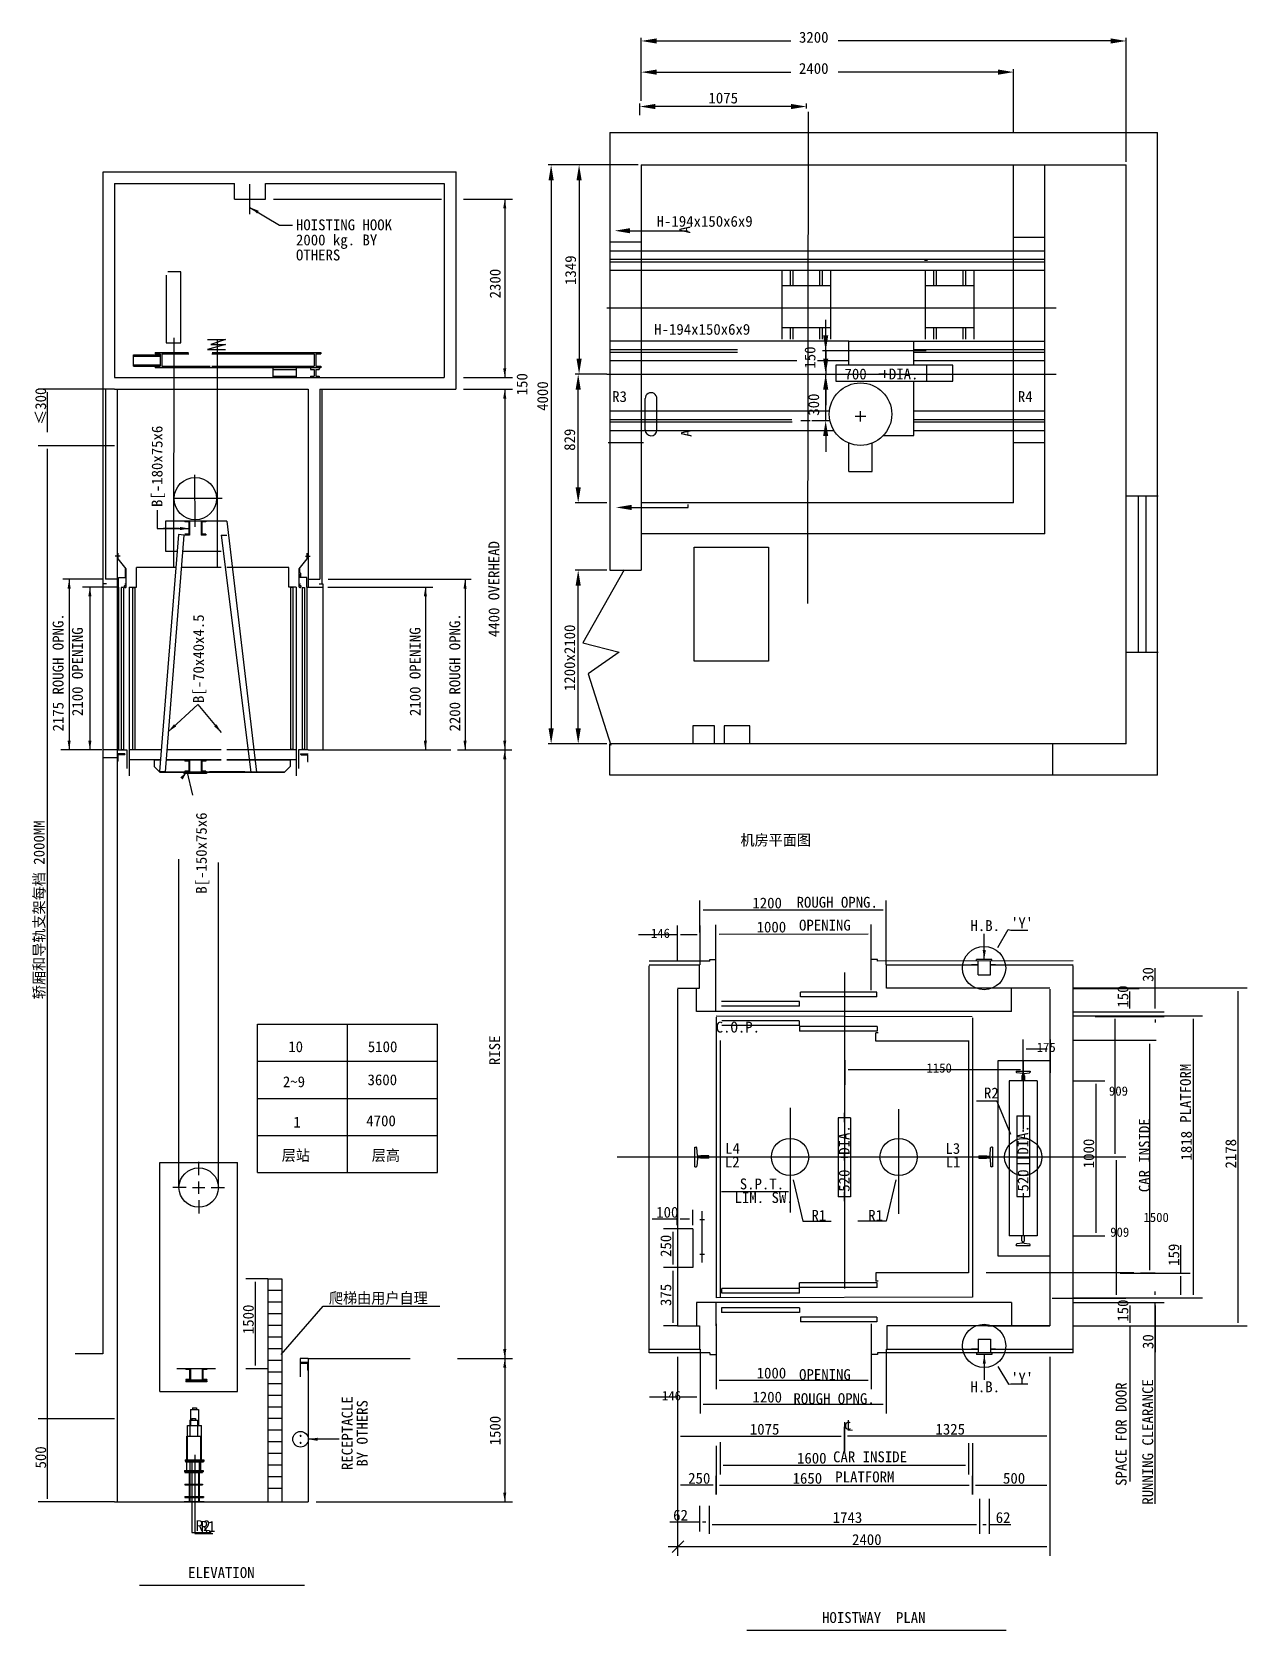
# Model space of a CAD drawing. Header units: metres. Extents: x 737 to 8567, y 336 to 10635.
import ezdxf

# ---------------------------------------------------------------- set-up
doc = ezdxf.new("R2010")
doc.units = ezdxf.units.M
for name, color, linetype in [('4', 1, 'Continuous'), ('CENTER', 1, 'Continuous'), ('DIM', 1, 'Continuous'), ('M3', 1, 'Continuous'), ('PCENTER', 1, 'Continuous'), ('POLYLINE', 7, 'Continuous'), ('S2', 1, 'Continuous'), ('TEXT', 1, 'Continuous')]:
    doc.layers.add(name, color=color, linetype=linetype)

msp = doc.modelspace()

# ---------------------------------------------------------------- texts
at = {"layer": '4'}
for s, p in [('H-194x150x6x9', (4762.42, 9379.77)), ('H-194x150x6x9', (4746.77, 8683.54)), ('700   DIA.', (5973.25, 8395.76)), ('R3', (4475.85, 8250.21)), ('R4', (7089.99, 8250.21))]:
    msp.add_text(s, height=70, dxfattribs=at).set_placement(p)
at = {"layer": 'DEFPOINTS'}
for s, p in [('10', (2388.58, 4060.15)), ('5100', (2901.27, 4060.15)), ('3600', (2899.38, 3847.02)), ('2~9', (2353.93, 3834.23)), ('1', (2421.3, 3574.21)), ('4700', (2891.31, 3582.74))]:
    msp.add_text(s, height=70, dxfattribs=at).set_placement(p)
at = {"layer": 'DIM'}
for s, p in [('HOISTING HOOK', (2438.24, 9356.94)), ('2000 kg. BY', (2438.24, 9259.8)), ('OTHERS', (2438.24, 9162.66)), ('C.O.P.', (5143.11, 4186.37)), ('层站', (2346.36, 3360.23)), ('层高', (2926.41, 3359.76)), ('L4', (5203.95, 3405.32)), ('L3', (6623.38, 3404.5)), ('L2', (5201.86, 3317.35)), ('L1', (6625.44, 3317.35)), ('S.P.T.', (5297.9, 3175.71)), ('LIM. SW.', (5264.62, 3088.03)), ('OPENING', (5680.39, 1947.13)), ('ROUGH OPNG.', (5644.14, 1792.17)), ('H.B.', (6785.03, 1868.22)), ('c', (5969.67, 1626.11)), ('L', (5983.48, 1620.43)), (' CAR INSIDE', (5851.86, 1417.14)), ('PLATFORM', (5913.68, 1287.5)), ('ELEVATION', (1743.21, 671.01)), ('HOISTWAY  PLAN', (5828.38, 381.2))]:
    msp.add_text(s, height=70, dxfattribs=at).set_placement(p)
for s, rotation, p in [('2300', 90, (3756.44, 8918.04)), ('150', 90, (3929.92, 8293.28)), ('300', 90, (5809.33, 8161.77)), ('B[-180x75x6', 90, (1578.11, 7573.64)), ('4400 OVERHEAD', 90, (3748.85, 6734.82)), ('2175 ROUGH OPNG.', 90, (940.38, 6126.57)), ('B[-70x40x4.5', 90, (1845.18, 6309.79)), ('2200 ROUGH OPNG.', 90, (3496.62, 6126.57)), ('2100 OPENING', 90, (1064.97, 6226.13)), ('2100 OPENING', 90, (3240.84, 6226.13)), ('B[-150x75x6', 90, (1863.43, 5081.16)), ('ROUGH OPNG.', 0.01, (5664.23, 4991.17)), ('OPENING', 0.01, (5680.09, 4843.7)), ('H.B.', 0.01, (6784.71, 4840.76)), ('RISE ', 90, (3753.62, 3976.51)), ('PLATFORM', 90, (8205.48, 3604.35)), ('CAR INSIDE', 90, (7940.24, 3157.52)), ('520  DIA.', 90, (6006.1, 3160.53)), ('520  DIA.', 90, (7158.48, 3161.72)), (' SPACE FOR DOOR', 90, (7790.93, 1217.17)), ('RUNNING CLEARANCE', 90, (7962.02, 1143.06)), ('RECEPTACLE', 90, (2803, 1366.22)), ('BY OTHERS', 90, (2900.15, 1388.95)), ('1500', 90, (3756.44, 1525.86))]:
    msp.add_text(s, height=70, rotation=rotation, dxfattribs=at).set_placement(p)
at = {"layer": 'TEXT'}
for s, p in [('3200', (5679.54, 10565.83)), ('2400', (5679.54, 10365)), ('1075', (5096.43, 10174.49)), ('机房平面图', (5302.31, 5392.13)), ('R2', (6871.82, 3761.8)), ('100', (4759.69, 2993.38)), ('R1', (5760.19, 2973.36)), ('R1', (6125.81, 2973.36)), ('爬梯由用户自理', (2650.4, 2440.38)), ('1000', (5406.88, 1957.13)), ("'Y'", (7046.09, 1924.99)), ('1200', (5379.82, 1802.17)), ('1075', (5363.18, 1595.19)), ('1325', (6559.28, 1595.34)), ('1600', (5666.91, 1408.62)), ('250', (4965.68, 1278.99)), ('1650', (5638.44, 1278.99)), ('500', (6994.28, 1278.99)), ('R2', (1792.25, 973.78)), ('R1', (1823.44, 968.46)), ('62', (4868.98, 1041.3)), ('1743', (5896.98, 1025.89)), ('62', (6947.38, 1025.89)), ('2400', (6021.74, 883.91))]:
    msp.add_text(s, height=70, dxfattribs=at).set_placement(p)
for s, rotation, p in [('A', 90, (4979.53, 9336.27)), ('1349', 90, (4242.73, 9004.58)), ('150', 90, (5785.48, 8465.34)), ('4000', 90, (4062.58, 8193.08)), ('≤300', 90, (827.92, 8104.91)), ('829', 90, (4236.98, 7935.65)), ('A', 90, (4988.92, 8025.23)), ('1200x2100', 90, (4236.98, 6387.15)), ('轿厢和导轨支架每档 2000MM', 90, (817.81, 4401.43)), ('1200', 0.01, (5379.47, 4986.51)), ('1000', 0.01, (5406.56, 4831.55)), ("'Y'", 0.01, (7045.79, 4857.89)), ('30', 90, (7963.97, 4512.93)), ('150', 90, (7802.04, 4347.06)), ('1818', 90, (8210.73, 3361.73)), ('1000', 90, (7581.69, 3311.92)), ('2178', 90, (8496.99, 3310.29)), ('250', 90, (4856.57, 2740.27)), ('159', 90, (8130.25, 2683.02)), ('375', 90, (4856.57, 2424.02)), ('1500', 90, (2165.94, 2242.6)), ('150', 90, (7802.04, 2322.77)), ('30', 90, (7963.97, 2146.91)), ('500', 90, (827.92, 1376.95))]:
    msp.add_text(s, height=70, rotation=rotation, dxfattribs=at).set_placement(p)
at = {"layer": 'TEXT', "char_height": 60, "attachment_point": 1}
for s, insert in [('\\A1;146', (4725.8, 4856.51)), ('\\A1;175', (7211.95, 4121.73)), ('\\A1;1150', (6501.57, 3988.23)), ('\\A1;909', (7677.44, 3839.62)), ('\\A1;1500', (7899.86, 3025.4)), ('\\A1;909', (7685.35, 2930.06)), ('\\A1;146', (4796.88, 1876.54))]:
    msp.add_mtext(s, dxfattribs=dict(at, insert=insert))

# ---------------------------------------------------------------- blocks, each defined once
blk = doc.blocks.new('_DIMX')
blk.add_line((-150, 0), (150, 0))
blk.add_lwpolyline([(-93, -80.68), (64.54, 78.55)])

# ---------------------------------------------------------------- linework, layer by layer
for p, q in [((1192.87, 9732.64), (1192.87, 2116.6)), ((1195.77, 9732.64), (3470.77, 9732.64)), ((3467.87, 9732.64), (3467.87, 8332.64)), ((1267.87, 9657.64), (2041.87, 9657.64)), ((1267.87, 9657.64), (1267.87, 8407.64)), ((2041.87, 9557.64), (2041.87, 9657.64)), ((2241.87, 9657.64), (3392.87, 9657.64)), ((2241.87, 9557.64), (2241.87, 9657.64)), ((3392.87, 9657.64), (3392.87, 8407.64)), ((2041.87, 9557.64), (2241.87, 9557.64)), ((2292.48, 9557.64), (3376.84, 9557.64)), ((4461.47, 9225.54), (7264.67, 9225.54)), ((4461.47, 9099.54), (7264.67, 9099.54)), ((5568.89, 9099.54), (5568.89, 8655.87)), ((5883.37, 9099.54), (5883.37, 8655.87)), ((6491.99, 9099.54), (6491.99, 8655.87)), ((6806.48, 9099.54), (6806.48, 8655.87)), ((5568.89, 9000.61), (5883.37, 9000.61)), ((6491.99, 9000.61), (6806.48, 9000.61)), ((5568.89, 8730.55), (5883.37, 8730.55)), ((6491.99, 8730.55), (6806.48, 8730.55)), ((1392.37, 8480.14), (1392.37, 8555.14)), ((1392.37, 8555.14), (1562.87, 8555.14)), ((1530.37, 8570.14), (1530.37, 8560.14)), ((1530.37, 8570.14), (1746.78, 8570.14)), ((1530.37, 8560.14), (1562.87, 8560.14)), ((1562.87, 8560.14), (1562.87, 8480.14)), ((1572.87, 8560.14), (1747.65, 8560.14)), ((1572.87, 8560.14), (1572.87, 8480.14)), ((1896.18, 8560.14), (2555.37, 8560.14)), ((1898.22, 8570.14), (2597.87, 8570.14)), ((2522.87, 8570.14), (2522.87, 8560.14)), ((2522.87, 8560.14), (2555.37, 8560.14)), ((2555.37, 8560.14), (2555.37, 8480.14)), ((2565.37, 8560.14), (2597.87, 8560.14)), ((2565.37, 8560.14), (2565.37, 8480.14)), ((2597.87, 8570.14), (2597.87, 8560.14)), ((6000.66, 8643.03), (4461.47, 8643.03)), ((6000.66, 8643.03), (6420.66, 8643.03)), ((6000.66, 8487.27), (6000.66, 8643.03)), ((6420.66, 8643.03), (7264.67, 8643.03)), ((6420.66, 8487.27), (6420.66, 8643.03)), ((1392.37, 8545.14), (1562.87, 8545.14)), ((1392.37, 8490.14), (1562.87, 8490.14)), ((1392.37, 8480.14), (1562.87, 8480.14)), ((1530.37, 8480.14), (1530.37, 8470.14)), ((2597.87, 8470.14), (1530.37, 8470.14)), ((1572.87, 8480.14), (1886.18, 8480.14)), ((1605.37, 8480.14), (1605.37, 8470.14)), ((1896.18, 8480.14), (2555.37, 8480.14)), ((2288.53, 8470.14), (2288.53, 8407.64)), ((2288.53, 8460.14), (2438.53, 8460.14)), ((2438.53, 8470.14), (2438.53, 8407.64)), ((2522.87, 8480.14), (2522.87, 8470.14)), ((2532.87, 8470.14), (2532.87, 8460.14)), ((2532.87, 8460.14), (2555.37, 8460.14)), ((2555.37, 8460.14), (2555.37, 8417.64)), ((2565.37, 8480.14), (2597.87, 8480.14)), ((2565.37, 8460.14), (2587.87, 8460.14)), ((2565.37, 8460.14), (2565.37, 8417.64)), ((2587.87, 8470.14), (2587.87, 8460.14)), ((2597.87, 8480.14), (2597.87, 8470.14)), ((4461.47, 8517.03), (5290.86, 8517.03)), ((5276.19, 8517.03), (5665.37, 8517.03)), ((5800.11, 8517.03), (6000.66, 8517.03)), ((5916.66, 8487.27), (5916.66, 8384.79)), ((6504.66, 8487.27), (5916.66, 8487.27)), ((6670.29, 8487.27), (6257.29, 8487.27)), ((6420.66, 8517.03), (7264.67, 8517.03)), ((6504.66, 8384.79), (6504.66, 8487.27)), ((6670.29, 8384.79), (6670.29, 8487.27)), ((1267.87, 8407.64), (3392.87, 8407.64)), ((2288.53, 8417.64), (2438.53, 8417.64)), ((2532.87, 8417.64), (2532.87, 8407.64)), ((2532.87, 8417.64), (2555.37, 8417.64)), ((2565.37, 8417.64), (2587.87, 8417.64)), ((2587.87, 8417.64), (2587.87, 8407.64)), ((5916.66, 8384.79), (6504.66, 8384.79)), ((6257.29, 8384.79), (6670.29, 8384.79)), ((6420.66, 8033.43), (6420.66, 8384.79)), ((1210.37, 8332.64), (1210.37, 7107.64)), ((1267.87, 8332.64), (2517.87, 8332.64)), ((1285.37, 8332.64), (1285.37, 1161.6)), ((2517.87, 8332.64), (2517.87, 7107.64)), ((2592.87, 8332.64), (2592.87, 7107.64)), ((2592.87, 8332.64), (3467.87, 8332.64)), ((2605.37, 8332.64), (2605.37, 7077.64)), ((4461.47, 8193.03), (5290.86, 8193.03)), ((5273.42, 8193.03), (5876, 8193.03)), ((6420.66, 8193.03), (7264.67, 8193.03)), ((4461.47, 8067.03), (5904.35, 8067.03)), ((6420.66, 8067.03), (7264.67, 8067.03)), ((6000.66, 7801.95), (6000.66, 7985.26)), ((6151.86, 7801.95), (6151.86, 7985.26)), ((6222.47, 8033.43), (6420.66, 8033.43)), ((6000.66, 7801.95), (6151.86, 7801.95)), ((1597.04, 7482.64), (1597.04, 7288.15)), ((1992.04, 7482.64), (1597.04, 7482.64)), ((1722.04, 7482.64), (1722.04, 7477.64)), ((1747.04, 7477.64), (1722.04, 7477.64)), ((1747.04, 7477.64), (1747.04, 7397.64)), ((1752.04, 7482.64), (1752.04, 7392.64)), ((1827.04, 7482.64), (1827.04, 7392.64)), ((1857.04, 7477.64), (1832.04, 7477.64)), ((1832.04, 7477.64), (1832.04, 7397.64)), ((1857.04, 7482.64), (1857.04, 7477.64)), ((1992.04, 7482.64), (2182.99, 5864.64)), ((1681.2, 7395.39), (1559.9, 5868.89)), ((1716.09, 7392.64), (1594.79, 5866.14)), ((1716.09, 7392.64), (1681.2, 7395.39)), ((1747.04, 7397.64), (1722.04, 7397.64)), ((1722.04, 7397.64), (1722.04, 7392.64)), ((1752.04, 7392.64), (1722.04, 7392.64)), ((1857.04, 7392.64), (1827.04, 7392.64)), ((1857.04, 7397.64), (1832.04, 7397.64)), ((1857.04, 7397.64), (1857.04, 7392.64)), ((1957.04, 7392.64), (1992.04, 7392.64)), ((1957.04, 7392.64), (2147.99, 5864.64)), ((1304.44, 7256.9), (1273.84, 7256.9)), ((1292.2, 7238.54), (1292.2, 7275.27)), ((1345.04, 7175.6), (1292.2, 7238.54)), ((1597.04, 7288.15), (1671.58, 7288.15)), ((1706.69, 7288.15), (1957.04, 7288.15)), ((2458.2, 7175.6), (2511.04, 7238.54)), ((2498.8, 7256.9), (2529.4, 7256.9)), ((2511.04, 7238.54), (2511.04, 7275.27)), ((1285.37, 7107.64), (1210.37, 7107.64)), ((1285.37, 7107.64), (1285.37, 7057.64)), ((1294.24, 7057.64), (1294.24, 7120.16)), ((1294.24, 7120.16), (1340.28, 7120.16)), ((1340.28, 7151.47), (1336.76, 7147.24)), ((1336.76, 7147.24), (1336.76, 7124.7)), ((1340.28, 7151.47), (1340.28, 7174.01)), ((1340.28, 7120.16), (1340.28, 7141.61)), ((1345.04, 7056.9), (1345.04, 7175.6)), ((1410.84, 7057.64), (1410.84, 7182.64)), ((1523.69, 7182.64), (1410.84, 7182.64)), ((1523.69, 7182.64), (1523.69, 7182.64)), ((1663.28, 7182.64), (1523.69, 7182.64)), ((1957.04, 7182.64), (1698.39, 7182.64)), ((2392.4, 7182.64), (1992.04, 7182.64)), ((2392.4, 7057.64), (2392.4, 7182.64)), ((2458.2, 7056.9), (2458.2, 7175.6)), ((2462.96, 7151.47), (2462.96, 7174.01)), ((2462.96, 7151.47), (2466.48, 7147.24)), ((2462.96, 7120.16), (2462.96, 7141.61)), ((2509, 7120.16), (2462.96, 7120.16)), ((2466.48, 7147.24), (2466.48, 7124.7)), ((2509, 7057.64), (2509, 7120.16)), ((2517.87, 7107.64), (2517.87, 7057.64)), ((2517.87, 7107.64), (2592.87, 7107.64)), ((1216.38, 7077.64), (1192.87, 7077.64)), ((1192.87, 7077.64), (1192.87, 7057.64)), ((1294.24, 7057.64), (1192.87, 7057.64)), ((1192.87, 7057.64), (1192.87, 6007.64)), ((1294.24, 7057.64), (1294.24, 6007.64)), ((1325.87, 7055.14), (1310.87, 7055.14)), ((1362.87, 7057.64), (1410.84, 7057.64)), ((1384.87, 7055.14), (1384.87, 6010.14)), ((1384.87, 7055.14), (1399.87, 7055.14)), ((1385.4, 7057.64), (1385.4, 6007.64)), ((2440.37, 7057.64), (2392.4, 7057.64)), ((2418.37, 7055.14), (2403.37, 7055.14)), ((2418.37, 7055.14), (2418.37, 6010.14)), ((2477.37, 7055.14), (2492.37, 7055.14)), ((2509, 7057.64), (2509, 6007.64)), ((2509, 7057.64), (2610.37, 7057.64)), ((2586.85, 7077.64), (2610.37, 7077.64)), ((2610.37, 7077.64), (2610.37, 7057.64)), ((2610.37, 7057.64), (2610.37, 6007.64)), ((1285.37, 6007.64), (1192.87, 6007.64)), ((1285.37, 6007.64), (1347.87, 6007.64)), ((1335.37, 5982.64), (1285.37, 5982.64)), ((1290.99, 5974.02), (1290.99, 5935.64)), ((1332.37, 5977.02), (1293.99, 5977.02)), ((1310.87, 6010.14), (1325.87, 6010.14)), ((1335.37, 5982.64), (1335.37, 5980.02)), ((1347.87, 6007.64), (1347.87, 5889.03)), ((1570.92, 6007.64), (1362.87, 6007.64)), ((1384.87, 6010.14), (1399.87, 6010.14)), ((1957.04, 6007.64), (1605.92, 6007.64)), ((2440.37, 6007.64), (1992.04, 6007.64)), ((2418.37, 6010.14), (2403.37, 6010.14)), ((2455.37, 6007.64), (2455.37, 5889.03)), ((2517.87, 6007.64), (2455.37, 6007.64)), ((2467.87, 5982.64), (2467.87, 5980.02)), ((2467.87, 5982.64), (2517.87, 5982.64)), ((2470.87, 5977.02), (2509.24, 5977.02)), ((2492.37, 6010.14), (2477.37, 6010.14)), ((2512.24, 5974.02), (2512.24, 5935.64)), ((1285.37, 5957.64), (1192.87, 5957.64)), ((1287.99, 5932.64), (1285.37, 5932.64)), ((1565.84, 5943.64), (1362.87, 5943.64)), ((1523.69, 5943.64), (1523.69, 5901.14)), ((1565.64, 5941.14), (1523.69, 5941.14)), ((1957.04, 5943.64), (1600.89, 5943.64)), ((1722.04, 5941.14), (1600.89, 5941.14)), ((1722.04, 5941.14), (1752.04, 5941.14)), ((1722.04, 5941.14), (1722.04, 5936.14)), ((1747.04, 5936.14), (1722.04, 5936.14)), ((1722.04, 5871.14), (1722.04, 5866.14)), ((1747.04, 5871.14), (1722.04, 5871.14)), ((1747.04, 5936.14), (1747.04, 5871.14)), ((1827.04, 5941.14), (1752.04, 5941.14)), ((1752.04, 5941.14), (1752.04, 5866.14)), ((1827.04, 5941.14), (1857.04, 5941.14)), ((1827.04, 5941.14), (1827.04, 5866.14)), ((1832.04, 5936.14), (1832.04, 5871.14)), ((1857.04, 5936.14), (1832.04, 5936.14)), ((1857.04, 5871.14), (1832.04, 5871.14)), ((1957.04, 5941.14), (1857.04, 5941.14)), ((1857.04, 5941.14), (1857.04, 5936.14)), ((1857.04, 5871.14), (1857.04, 5866.14)), ((2440.37, 5943.64), (1992.04, 5943.64)), ((2400.37, 5941.14), (1992.04, 5941.14)), ((2515.24, 5932.64), (2517.87, 5932.64)), ((1594.79, 5866.14), (1559.9, 5868.89)), ((2363.87, 5864.64), (1560.19, 5864.64)), ((2361.37, 5862.14), (1562.69, 5862.14)), ((1716.55, 5862.14), (1716.55, 5856.14)), ((1862.53, 5856.14), (1716.55, 5856.14)), ((1752.04, 5866.14), (1722.04, 5866.14)), ((1857.04, 5866.14), (1827.04, 5866.14)), ((1862.53, 5862.14), (1862.53, 5856.14)), ((2107.99, 5866.14), (1882.04, 5866.14)), ((5104.79, 4647.1), (4713.79, 4647.02)), ((5104.78, 4657.1), (5144.78, 4657.1)), ((5104.79, 4647.1), (5104.78, 4657.1)), ((5144.83, 4458.62), (5144.78, 4657.1)), ((6184.7, 4657.33), (6144.7, 4657.32)), ((6144.74, 4458.83), (6144.7, 4657.32)), ((6184.7, 4647.33), (6184.7, 4657.33)), ((7446.32, 4647.6), (6184.7, 4647.33)), ((6922.89, 4657.49), (6824.44, 4657.47)), ((6824.44, 4647.47), (6824.44, 4657.47)), ((6834.46, 4558.63), (6834.44, 4647.48)), ((6912.91, 4558.64), (6912.89, 4647.49)), ((6922.89, 4647.49), (6922.89, 4657.49)), ((4713.79, 4622.02), (5038.96, 4622.08)), ((4714.06, 2121.52), (4714.06, 4616.52)), ((5038.99, 4472.08), (5038.96, 4622.08)), ((6244.7, 4622.35), (6834.45, 4622.48)), ((6244.74, 4472.35), (6244.7, 4622.35)), ((6834.45, 4622.48), (6791.19, 4622.47)), ((6834.45, 4622.48), (6796.34, 4622.47)), ((6834.45, 4622.48), (6820.84, 4622.47)), ((6834.46, 4558.63), (6912.91, 4558.64)), ((6912.9, 4622.49), (7446.32, 4622.6)), ((6946.34, 4622.5), (6912.9, 4622.49)), ((6912.9, 4622.49), (6946.34, 4622.5)), ((6912.9, 4622.49), (6968.79, 4622.5)), ((7446.6, 2121.52), (7446.6, 4616.52)), ((4896.64, 4472.06), (5038.99, 4472.08)), ((4896.88, 4466.52), (4896.88, 2296.52)), ((5019.22, 4322.08), (5019.42, 4472.08)), ((5144.49, 4322.1), (5144.46, 4472.1)), ((6180.53, 4445.89), (5689.44, 4445.78)), ((5689.45, 4415.78), (5689.44, 4445.78)), ((6180.54, 4415.89), (6180.53, 4445.89)), ((7296.36, 4472.57), (6244.74, 4472.35)), ((7049.18, 4322.52), (7049.14, 4472.52)), ((7296.6, 4466.52), (7296.6, 2296.52)), ((5682.96, 4386.51), (5180.56, 4386.4)), ((5682.96, 4356.51), (5180.56, 4356.4)), ((5682.96, 4356.51), (5682.96, 4386.51)), ((6180.54, 4415.89), (5689.45, 4415.78)), ((7049.18, 4322.52), (5019.22, 4322.08)), ((6796.78, 4288.26), (5146.77, 4292.08)), ((5146.97, 4286.5), (5146.97, 2476.55)), ((5681.88, 4262.2), (5181.84, 4262.09)), ((5681.89, 4232.2), (5181.85, 4232.09)), ((5681.88, 4262.2), (5681.89, 4232.2)), ((6182.54, 4226.22), (5682.5, 4226.11)), ((5682.5, 4226.11), (5682.51, 4196.11)), ((6182.54, 4226.22), (6182.55, 4196.22)), ((6796.97, 4282.31), (6796.97, 2480.74)), ((5171.97, 4135.83), (5171.97, 2476.61)), ((6182.55, 4196.22), (5682.51, 4196.11)), ((6174.67, 4131.64), (6174.66, 4185.65)), ((6189.66, 4185.65), (6174.66, 4185.65)), ((6174.67, 4131.64), (6174.66, 4185.65)), ((6771.81, 4131.77), (6174.67, 4131.64)), ((6771.97, 4135.83), (6771.97, 2637.21)), ((7079.96, 3937.67), (7168.96, 3937.67)), ((7079.96, 3937.67), (7079.96, 3932.08)), ((7119.71, 3922.67), (7084.33, 3927.12)), ((7119.71, 3922.67), (7119.71, 3912.42)), ((7129.21, 3922.67), (7164.58, 3927.12)), ((7129.21, 3922.67), (7129.21, 3912.42)), ((7168.96, 3937.67), (7168.96, 3932.08)), ((7033.46, 3875.67), (7033.46, 2875.67)), ((7215.46, 3875.67), (7033.46, 3875.67)), ((7116.46, 3907.74), (7116.46, 3875.67)), ((7132.46, 3907.74), (7132.46, 3875.67)), ((7215.46, 3875.67), (7215.46, 2875.67)), ((5009.38, 3320.79), (5009.38, 3447.79)), ((5009.38, 3447.79), (5017.35, 3447.79)), ((5025, 3393.77), (5022.34, 3443.06)), ((6911.72, 3393.77), (6914.38, 3443.06)), ((6927.34, 3447.79), (6919.37, 3447.79)), ((6927.34, 3447.79), (6927.34, 3320.79)), ((1561.39, 1874.1), (1561.39, 3349.1)), ((1561.39, 3349.1), (2061.39, 3349.1)), ((1811.39, 3267.1), (1811.39, 3354.1)), ((2061.39, 1874.1), (2061.39, 3349.1)), ((5009.38, 3320.79), (5017.35, 3320.79)), ((5025, 3374.81), (5022.34, 3325.52)), ((5043.13, 3389.04), (5030, 3389.04)), ((5043.13, 3379.54), (5030, 3379.54)), ((5098.38, 3392.29), (5047.82, 3392.29)), ((5098.38, 3376.29), (5047.82, 3376.29)), ((5098.38, 3376.29), (5098.38, 3392.29)), ((6838.34, 3392.29), (6888.9, 3392.29)), ((6838.34, 3392.29), (6838.34, 3376.29)), ((6838.34, 3376.29), (6888.9, 3376.29)), ((6893.59, 3389.04), (6906.72, 3389.04)), ((6893.59, 3379.54), (6906.72, 3379.54)), ((6911.72, 3374.81), (6914.38, 3325.52)), ((6927.34, 3320.79), (6919.37, 3320.79)), ((4994.69, 2921.52), (4894.69, 2921.52)), ((4994.69, 2921.52), (4994.69, 2671.52)), ((7215.46, 2875.67), (7033.46, 2875.67)), ((7079.96, 2813.67), (7079.96, 2819.26)), ((7079.96, 2813.67), (7168.96, 2813.67)), ((7119.71, 2828.67), (7084.33, 2824.22)), ((7116.46, 2843.61), (7116.46, 2875.67)), ((7119.71, 2828.67), (7119.71, 2838.92)), ((7129.21, 2828.67), (7129.21, 2838.92)), ((7129.21, 2828.67), (7164.58, 2824.22)), ((7132.46, 2843.61), (7132.46, 2875.67)), ((7168.96, 2813.67), (7168.96, 2819.26)), ((2256.2, 2600.1), (2256.2, 1161.6)), ((2256.2, 2600.1), (2347.27, 2600.1)), ((2347.27, 2600.1), (2347.27, 1161.6)), ((4994.69, 2671.52), (4894.69, 2671.52)), ((6174.83, 2637.21), (6174.83, 2583.2)), ((6174.83, 2637.21), (6174.83, 2583.2)), ((6771.97, 2637.21), (6174.83, 2637.21)), ((6189.83, 2583.2), (6174.83, 2583.2)), ((2256.2, 2525.1), (2347.27, 2525.1)), ((6796.97, 2480.74), (5146.97, 2476.55)), ((5182.03, 2506.55), (5182.03, 2536.55)), ((5682.08, 2536.55), (5182.03, 2536.55)), ((5682.08, 2506.55), (5182.03, 2506.55)), ((5682.08, 2506.55), (5682.08, 2536.55)), ((5682.69, 2542.64), (5682.69, 2572.64)), ((6182.73, 2572.64), (5682.69, 2572.64)), ((6182.73, 2542.64), (5682.69, 2542.64)), ((6182.73, 2542.64), (6182.73, 2572.64)), ((2256.2, 2450.1), (2347.27, 2450.1)), ((2256.2, 2375.1), (2347.27, 2375.1)), ((5019.42, 2446.52), (5019.66, 2296.52)), ((7049.38, 2446.52), (5019.42, 2446.52)), ((5144.69, 2446.52), (5144.69, 2296.52)), ((5180.78, 2412.24), (5180.78, 2382.24)), ((5683.17, 2412.24), (5180.78, 2412.24)), ((5683.17, 2382.24), (5180.78, 2382.24)), ((5683.17, 2412.24), (5683.17, 2382.24)), ((7049.38, 2446.52), (7049.38, 2296.52)), ((2256.2, 2300.1), (2347.27, 2300.1)), ((4896.88, 2296.52), (5039.23, 2296.52)), ((5039.23, 2296.52), (5039.23, 2146.52)), ((5145.06, 2310.01), (5145.06, 2111.52)), ((5689.67, 2352.97), (5689.67, 2322.97)), ((6180.76, 2352.97), (5689.67, 2352.97)), ((6180.76, 2322.97), (5689.67, 2322.97)), ((6144.97, 2310.01), (6144.97, 2111.52)), ((6180.76, 2352.97), (6180.76, 2322.97)), ((6244.97, 2296.52), (6244.97, 2146.52)), ((7296.6, 2296.52), (6244.97, 2296.52)), ((6897.38, 2296.52), (7296.6, 2296.52)), ((2256.2, 2225.1), (2347.27, 2225.1)), ((6834.72, 2210.37), (6913.17, 2210.37)), ((6834.72, 2210.37), (6834.72, 2121.52)), ((6913.17, 2210.37), (6913.17, 2121.52)), ((1192.87, 2116.6), (1016.47, 2116.6)), ((2256.2, 2150.1), (2347.27, 2150.1)), ((2256.2, 2075.1), (2347.27, 2075.1)), ((2517.87, 2086.6), (2465.37, 2086.6)), ((2465.37, 2086.6), (2465.37, 1967.98)), ((2467.87, 2061.6), (2517.87, 2061.6)), ((2467.87, 2061.6), (2467.87, 2058.97)), ((2517.87, 2086.6), (2517.87, 1161.6)), ((4714.06, 2146.52), (5039.23, 2146.52)), ((5105.06, 2121.52), (4714.06, 2121.52)), ((5105.06, 2121.52), (5105.06, 2111.52)), ((5105.06, 2111.52), (5145.06, 2111.52)), ((6184.97, 2111.52), (6144.97, 2111.52)), ((7446.6, 2121.52), (6184.97, 2121.52)), ((6184.97, 2121.52), (6184.97, 2111.52)), ((6244.97, 2146.52), (6834.72, 2146.52)), ((6834.72, 2146.52), (6791.46, 2146.52)), ((6834.72, 2146.52), (6796.61, 2146.52)), ((6834.72, 2146.52), (6821.11, 2146.52)), ((6824.72, 2121.52), (6824.72, 2111.52)), ((6923.17, 2111.52), (6824.72, 2111.52)), ((6913.17, 2146.52), (7446.6, 2146.52)), ((6913.17, 2146.52), (6969.06, 2146.52)), ((6913.17, 2146.52), (6946.61, 2146.52)), ((6946.61, 2146.52), (6913.17, 2146.52)), ((6923.17, 2121.52), (6923.17, 2111.52)), ((1920, 2020.1), (1670.67, 2020.1)), ((1727.84, 2020.1), (1727.84, 2015.1)), ((1752.84, 2015.1), (1727.84, 2015.1)), ((1752.84, 2015.1), (1752.84, 1950.1)), ((1757.84, 2020.1), (1757.84, 1945.1)), ((1832.84, 2020.1), (1832.84, 1945.1)), ((1862.84, 2015.1), (1837.84, 2015.1)), ((1837.84, 2015.1), (1837.84, 1950.1)), ((1862.84, 2020.1), (1862.84, 2015.1)), ((2256.2, 2000.1), (2347.27, 2000.1)), ((2470.87, 2055.97), (2509.24, 2055.97)), ((2512.24, 2052.97), (2512.24, 2014.6)), ((2515.24, 2011.6), (2517.87, 2011.6)), ((1561.39, 1874.1), (2061.39, 1874.1)), ((1752.84, 1950.1), (1727.84, 1950.1)), ((1727.84, 1950.1), (1727.84, 1945.1)), ((1862.84, 1945.1), (1727.84, 1945.1)), ((1727.84, 1941.1), (1727.84, 1935.1)), ((1862.84, 1941.1), (1727.84, 1941.1)), ((1862.84, 1935.1), (1727.84, 1935.1)), ((1862.84, 1950.1), (1837.84, 1950.1)), ((1862.84, 1950.1), (1862.84, 1945.1)), ((1862.84, 1941.1), (1862.84, 1935.1)), ((2256.2, 1925.1), (2347.27, 1925.1)), ((2517.87, 1936.6), (2517.87, 1161.6)), ((1759.67, 1758.1), (1759.67, 1653.6)), ((1759.67, 1758.1), (1809.67, 1758.1)), ((1772.17, 1768.1), (1772.17, 1758.1)), ((1772.17, 1768.1), (1797.17, 1768.1)), ((1797.17, 1768.1), (1797.17, 1758.1)), ((1809.67, 1758.1), (1809.67, 1653.6)), ((2256.2, 1850.1), (2347.27, 1850.1)), ((2256.2, 1775.1), (2347.27, 1775.1)), ((1739.67, 1433.6), (1739.67, 1653.6)), ((1739.67, 1653.6), (1829.67, 1653.6)), ((1754.39, 1689.1), (1804.39, 1689.1)), ((1754.39, 1689.1), (1754.39, 1584.6)), ((1766.89, 1699.1), (1791.89, 1699.1)), ((1766.89, 1699.1), (1766.89, 1689.1)), ((1791.89, 1699.1), (1791.89, 1689.1)), ((1804.39, 1689.1), (1804.39, 1584.6)), ((1829.67, 1433.6), (1829.67, 1653.6)), ((2256.2, 1700.1), (2347.27, 1700.1)), ((1734.39, 1584.6), (1824.39, 1584.6)), ((1734.39, 1364.6), (1734.39, 1584.6)), ((1824.39, 1364.6), (1824.39, 1584.6)), ((2256.2, 1625.1), (2347.27, 1625.1)), ((2256.2, 1550.1), (2347.27, 1550.1)), ((2256.2, 1475.1), (2347.27, 1475.1)), ((1719.39, 1364.6), (1839.39, 1364.6)), ((1719.39, 1364.6), (1719.39, 1354.6)), ((1719.39, 1354.6), (1839.39, 1354.6)), ((1721.89, 1354.6), (1836.89, 1354.6)), ((1721.89, 1354.6), (1836.89, 1354.6)), ((1721.89, 1354.6), (1721.89, 1351.6)), ((1721.89, 1351.6), (1836.89, 1351.6)), ((1724.67, 1433.6), (1724.67, 1423.6)), ((1724.67, 1433.6), (1844.67, 1433.6)), ((1724.67, 1423.6), (1844.67, 1423.6)), ((1727.17, 1423.6), (1842.17, 1423.6)), ((1727.17, 1423.6), (1727.17, 1420.6)), ((1727.17, 1423.6), (1842.17, 1423.6)), ((1727.17, 1423.6), (1842.17, 1423.6)), ((1727.17, 1423.6), (1842.17, 1423.6)), ((1727.17, 1420.6), (1842.17, 1420.6)), ((1749.39, 1351.6), (1749.39, 1276.6)), ((1754.67, 1420.6), (1754.67, 1195.6)), ((1809.39, 1351.6), (1809.39, 1276.6)), ((1814.67, 1420.6), (1814.67, 1195.6)), ((1836.89, 1354.6), (1836.89, 1351.6)), ((1839.39, 1364.6), (1839.39, 1354.6)), ((1842.17, 1423.6), (1842.17, 1420.6)), ((1844.67, 1433.6), (1844.67, 1423.6)), ((2256.2, 1400.1), (2347.27, 1400.1)), ((1721.89, 1276.6), (1721.89, 1270.6)), ((1721.89, 1276.6), (1836.89, 1276.6)), ((1721.89, 1273.6), (1836.89, 1273.6)), ((1721.89, 1273.6), (1836.89, 1273.6)), ((1721.89, 1273.6), (1836.89, 1273.6)), ((1721.89, 1270.6), (1836.89, 1270.6)), ((1749.39, 1270.6), (1749.39, 1195.6)), ((1809.39, 1270.6), (1809.39, 1195.6)), ((1836.89, 1276.6), (1836.89, 1270.6)), ((2256.2, 1325.1), (2347.27, 1325.1)), ((2256.2, 1325.1), (2347.27, 1325.1)), ((2256.2, 1250.1), (2347.27, 1250.1)), ((1267.87, 1161.6), (2517.87, 1161.6)), ((1677.87, 1161.6), (2517.87, 1161.6)), ((1716.89, 1164.6), (1716.89, 1161.6)), ((1716.89, 1164.6), (1841.89, 1164.6)), ((1721.89, 1195.6), (1836.89, 1195.6)), ((1721.89, 1195.6), (1721.89, 1189.6)), ((1721.89, 1192.6), (1836.89, 1192.6)), ((1721.89, 1189.6), (1836.89, 1189.6)), ((1722.17, 1164.6), (1847.17, 1164.6)), ((1727.17, 1195.6), (1842.17, 1195.6)), ((1727.17, 1195.6), (1727.17, 1189.6)), ((1727.17, 1192.6), (1842.17, 1192.6)), ((1727.17, 1192.6), (1842.17, 1192.6)), ((1727.17, 1189.6), (1842.17, 1189.6)), ((1749.39, 1189.6), (1749.39, 1164.6)), ((1754.67, 1189.6), (1754.67, 1164.6)), ((1809.39, 1189.6), (1809.39, 1164.6)), ((1814.67, 1189.6), (1814.67, 1164.6)), ((1836.89, 1195.6), (1836.89, 1189.6)), ((1841.89, 1164.6), (1841.89, 1161.6)), ((1842.17, 1195.6), (1842.17, 1189.6)), ((1847.17, 1164.6), (1847.17, 1161.6)), ((1882.19, 1164.6), (1882.19, 1161.6))]:
    msp.add_line(p, q)
for centre, radius in [((6076.26, 8171.89), 201.37), ((1811.39, 3187.1), 127), ((2467.87, 1565.26), 50)]:
    msp.add_circle(centre, radius)
for centre, radius, start, end in [((1335.39, 7061.58), 4.08, 62.68, 182.45), ((1338.72, 7061.72), 7.41, 182.45, 251.83), ((1336.01, 7067.28), 9.52, 48.74, 97.11), ((1338.98, 7062.53), 8.27, 251.83, 317.08), ((1339.49, 7069.52), 4.86, 242.68, 347.53), ((1338.23, 7069.8), 6.16, 347.53, 48.74), ((2464.25, 7062.53), 8.27, 222.92, 288.17), ((2465.01, 7069.8), 6.16, 131.26, 192.47), ((2463.74, 7069.52), 4.86, 192.47, 297.32), ((2467.22, 7067.28), 9.52, 82.89, 131.26), ((2467.85, 7061.58), 4.08, 357.55, 117.32), ((2464.52, 7061.72), 7.41, 288.17, 357.55), ((1293.99, 5974.02), 3, 90, 180), ((1332.37, 5980.02), 3, 270, 0), ((2470.87, 5980.02), 3, 180, 270), ((2509.24, 5974.02), 3, 0, 90), ((1287.99, 5935.64), 3, 270, 0), ((2515.24, 5935.64), 3, 180, 270), ((7084.96, 3932.08), 5, 180, 262.83), ((7163.96, 3932.08), 5, 277.17, 0), ((7114.71, 3912.42), 5, 290.49, 0), ((7134.21, 3912.42), 5, 180, 249.51), ((7124.46, 3553.21), 2.5, 90, 270), ((7124.46, 3553.21), 2.5, 270, 90), ((5017.35, 3442.79), 5, 3.09, 90), ((6919.37, 3442.79), 5, 90, 176.91), ((5017.35, 3325.79), 5, 270, 356.91), ((5030, 3394.04), 5, 183.09, 270), ((5030, 3374.54), 5, 90, 176.91), ((5043.13, 3394.04), 5, 270, 339.51), ((5043.13, 3374.54), 5, 20.49, 90), ((6893.59, 3394.04), 5, 200.49, 270), ((6893.59, 3374.54), 5, 90, 159.51), ((6906.72, 3394.04), 5, 270, 356.91), ((6906.72, 3374.54), 5, 3.09, 90), ((6919.37, 3325.79), 5, 183.09, 270), ((7084.96, 2819.26), 5, 97.17, 180), ((7114.71, 2838.92), 5, 0, 69.51), ((7134.21, 2838.92), 5, 110.49, 180), ((7163.96, 2819.26), 5, 0, 82.83), ((2470.87, 2058.97), 3, 180, 270), ((2509.24, 2052.97), 3, 0, 90), ((2515.24, 2014.6), 3, 180, 270), ((2467.87, 1587.6), 3.12, 0, 180), ((2467.87, 1587.6), 3.12, 180, 0), ((2467.87, 1542.91), 3.12, 0, 180), ((2467.87, 1542.91), 3.12, 180, 0)]:
    msp.add_arc(centre, radius, start, end)
for points in [[(2188.33, 9465.33), (2198.55, 9482.52), (2141.87, 9504.6)], [(3773.7, 9497.64), (3793.7, 9497.64), (3783.7, 9557.64)], [(3793.7, 8467.64), (3773.7, 8467.64), (3783.7, 8407.64)], [(3773.7, 8272.64), (3793.7, 8272.64), (3783.7, 8332.64)], [(1692.04, 7444.92), (1692.04, 7424.92), (1752.04, 7434.92)], [(986.61, 7047.64), (966.61, 7047.64), (976.61, 7107.64)], [(3517.92, 7047.64), (3537.92, 7047.64), (3527.92, 7107.64)], [(1120.35, 6997.64), (1100.35, 6997.64), (1110.35, 7057.64)], [(3262.14, 6997.64), (3282.14, 6997.64), (3272.14, 7057.64)], [(1666.16, 6159.05), (1652.55, 6173.7), (1615.4, 6125.54)], [(1926.16, 6172.67), (1910.83, 6159.83), (1957.04, 6120.27)], [(966.61, 6067.64), (986.61, 6067.64), (976.61, 6007.64)], [(1100.35, 6067.64), (1120.35, 6067.64), (1110.35, 6007.64)], [(3282.14, 6067.64), (3262.14, 6067.64), (3272.14, 6007.64)], [(3537.92, 6067.64), (3517.92, 6067.64), (3527.92, 6007.64)], [(3793.7, 6067.64), (3773.7, 6067.64), (3783.7, 6007.64)], [(3773.7, 5947.64), (3793.7, 5947.64), (3783.7, 6007.64)], [(1692.67, 5829.44), (1708.59, 5817.33), (1736.95, 5871.14)], [(6863.65, 4717.48), (6883.65, 4717.49), (6873.67, 4657.48)], [(3793.7, 2146.6), (3773.7, 2146.6), (3783.7, 2086.6)], [(3773.7, 2026.6), (3793.7, 2026.6), (3783.7, 2086.6)], [(6863.94, 2051.52), (6883.94, 2051.52), (6873.94, 2111.52)], [(3793.7, 1221.6), (3773.7, 1221.6), (3783.7, 1161.6)]]:
    msp.add_solid(points)
at = {"layer": '4'}
for p, q in [((4461.47, 9170.94), (7264.67, 9170.94)), ((4461.47, 9154.14), (7264.67, 9154.14)), ((5623.49, 9099.54), (5623.49, 9000.61)), ((5828.77, 9099.54), (5828.77, 9000.61)), ((6507.17, 9162.55), (6488.38, 9162.55)), ((6546.59, 9099.54), (6546.59, 9000.61)), ((6751.88, 9099.54), (6751.88, 9000.61)), ((5623.49, 8730.55), (5623.49, 8655.87)), ((5828.77, 8730.55), (5828.77, 8655.87)), ((6546.59, 8730.55), (6546.59, 8655.87)), ((6751.88, 8730.55), (6751.88, 8655.87)), ((4461.47, 8588.43), (5284.46, 8588.43)), ((4461.47, 8571.63), (5284.46, 8571.63)), ((6420.66, 8588.43), (7264.67, 8588.43)), ((6420.66, 8571.63), (7264.67, 8571.63)), ((6230.87, 8455.72), (6230.87, 8405.32)), ((6245.15, 8430.52), (6194.75, 8430.52)), ((6205.67, 8430.52), (6256.07, 8430.52)), ((4461.47, 8138.43), (5632.91, 8138.43)), ((6109.86, 8157.75), (6042.66, 8157.75)), ((6076.26, 8124.15), (6076.26, 8191.35)), ((6420.66, 8138.43), (7264.67, 8138.43)), ((4461.47, 8121.63), (5635.68, 8121.63)), ((5690.98, 8130.03), (5752.57, 8130.03)), ((6420.66, 8121.63), (7264.67, 8121.63))]:
    msp.add_line(p, q, dxfattribs=at)
at = {"layer": 'CENTER'}
for p, q in [((5738.25, 10121.33), (5733.83, 6952.31)), ((4441.47, 8857.68), (7337.05, 8857.68)), ((4441.47, 8430.15), (7337.05, 8430.15)), ((5971.97, 4572.52), (5971.97, 2537.7)), ((7349.51, 3384.29), (4507.54, 3384.29))]:
    msp.add_line(p, q, dxfattribs=at)
at = {"layer": 'DIM'}
for p, q in [((4663.07, 10392.28), (4663.07, 10597.03)), ((4763.07, 10577.03), (5626.21, 10577.03)), ((7687.36, 10577.03), (5932.88, 10577.03)), ((7787.36, 9799.01), (7787.36, 10597.03)), ((4663.07, 10191.45), (4663.07, 10396.2)), ((4763.07, 10376.2), (5626.21, 10376.2)), ((6963.07, 10376.2), (5932.88, 10376.2)), ((7063.07, 9982.27), (7063.07, 10396.2)), ((4653.84, 10099.05), (4653.84, 10174.49)), ((5629.02, 10154.49), (4753.84, 10154.49)), ((5729.02, 10141.33), (5729.02, 10174.49)), ((4578.31, 9779.01), (4062.58, 9779.01)), ((4643.07, 9779.01), (4242.73, 9779.01)), ((2141.87, 9461.21), (2141.87, 9654.41)), ((4082.58, 9679.01), (4082.58, 6147.15)), ((4262.73, 9679.01), (4262.73, 8530.15)), ((2141.87, 9504.6), (2332.42, 9390.17)), ((3517.87, 9557.64), (3833.7, 9557.64)), ((3783.7, 9557.64), (3783.7, 8407.64)), ((2332.42, 9390.17), (2416.06, 9390.17)), ((5851.94, 8680.03), (5851.94, 8780.03)), ((1650.36, 7182.64), (1654.29, 8663.21)), ((1931.66, 7182.64), (1931.66, 8652.97)), ((6500.09, 8580.03), (5831.94, 8580.03)), ((5851.81, 8530.15), (5851.81, 8630.15)), ((5851.94, 8580.03), (5851.94, 8430.15)), ((3517.87, 8407.64), (3833.7, 8407.64)), ((4441.47, 8430.15), (4236.98, 8430.15)), ((4441.47, 8430.15), (4242.73, 8430.15)), ((5820.8, 8430.15), (5871.94, 8430.15)), ((5851.81, 8130.03), (5851.81, 8430.15)), ((1267.87, 8332.64), (777.92, 8332.64)), ((837.92, 8056.51), (837.92, 8312.64)), ((3517.87, 8332.64), (3833.7, 8332.64)), ((3783.7, 8332.64), (3783.7, 1161.6)), ((4256.98, 7701.15), (4256.98, 8330.15)), ((5851.94, 8330.15), (5851.94, 8230.15)), ((5762.21, 8130.03), (5871.81, 8130.03)), ((1267.87, 7968.29), (777.92, 7968.29)), ((837.92, 1649.08), (837.92, 7948.29)), ((5851.81, 8030.03), (5851.81, 7930.03)), ((1789.54, 7446.56), (1787.34, 7781.02)), ((1962.63, 7627.64), (1646.36, 7627.64)), ((1544.61, 7552.41), (1544.61, 7434.92)), ((4441.47, 7601.15), (4236.98, 7601.15)), ((1544.61, 7434.92), (1657.13, 7434.92)), ((1686.31, 7434.92), (1584.12, 7434.92)), ((1609.66, 7434.92), (1752.04, 7434.92)), ((1192.87, 7107.64), (936.7, 7107.64)), ((976.61, 7107.64), (976.61, 6007.64)), ((2645.01, 7107.64), (3567.83, 7107.64)), ((3527.92, 7107.64), (3527.92, 6007.64)), ((4441.47, 7167.15), (4236.98, 7167.15)), ((4554.26, 7169.29), (4287.45, 6697.53)), ((1194.97, 7057.64), (1062.46, 7057.64)), ((1110.35, 7057.64), (1110.35, 6007.64)), ((1310.87, 7055.14), (1310.87, 6010.14)), ((1325.87, 7055.14), (1325.87, 6010.14)), ((1362.87, 7057.64), (1362.87, 5840.93)), ((1399.87, 7055.14), (1399.87, 6010.14)), ((2403.37, 7055.14), (2403.37, 6010.14)), ((2440.37, 7057.64), (2440.37, 5840.93)), ((2477.37, 7055.14), (2477.37, 6010.14)), ((2492.37, 7055.14), (2492.37, 6010.14)), ((2642.91, 7057.64), (3320.03, 7057.64)), ((3272.14, 7057.64), (3272.14, 6007.64)), ((4256.98, 6147.15), (4256.98, 7067.15)), ((4287.45, 6697.53), (4520.91, 6637.58)), ((4520.91, 6637.58), (4320.8, 6497.67)), ((4320.8, 6497.67), (4467.55, 6037.98)), ((1615.4, 6125.54), (1804.98, 6301.68)), ((1804.98, 6301.68), (1957.04, 6120.27)), ((1186.75, 6007.64), (923.22, 6007.64)), ((2517.87, 6007.64), (3435.37, 6007.64)), ((3478.75, 6007.64), (3829.51, 6007.64)), ((4441.47, 6047.15), (4062.58, 6047.15)), ((4441.47, 6047.15), (4236.98, 6047.15)), ((1774.24, 5716.91), (1736.95, 5871.14)), ((1684.39, 3187.1), (1684.39, 5303.28)), ((1938.39, 3187.1), (1938.39, 5281.97)), ((5041.96, 4622.08), (5041.87, 5036.44)), ((5061.88, 4976.44), (6221.63, 4976.7)), ((6241.7, 4622.35), (6241.61, 5036.7)), ((5144.78, 4657.1), (5144.73, 4881.5)), ((6144.7, 4657.32), (6144.65, 4881.72)), ((5164.75, 4821.5), (6124.66, 4821.71)), ((6873.67, 4657.48), (6873.63, 4821.65)), ((7973.97, 4340.81), (7973.97, 4601.68)), ((7446.6, 4474.06), (8566.99, 4474.06)), ((7446.6, 4474.06), (8293.03, 4474.06)), ((7446.6, 4470.81), (7872.04, 4470.81)), ((7812.04, 4340.81), (7812.04, 4450.81)), ((8506.99, 4454.06), (8506.99, 2316.52)), ((2190.47, 4240.3), (3350.69, 4240.3)), ((2190.47, 3284.01), (2190.47, 4240.3)), ((2770.58, 3284.01), (2770.58, 4240.3)), ((3350.69, 3284.01), (3350.69, 4240.3)), ((7446.6, 4320.81), (8033.97, 4320.81)), ((7446.6, 4320.81), (7872.04, 4320.81)), ((7446.6, 4294.06), (8280.73, 4294.06)), ((7589.39, 4290.81), (8033.97, 4290.81)), ((7973.97, 4270.81), (7973.97, 4250.81)), ((8220.73, 4274.06), (8220.73, 2496.52)), ((7296.6, 4131.27), (7296.6, 4015.9)), ((2190.47, 4001.23), (3350.69, 4001.23)), ((7124.46, 3921.27), (7124.46, 3805.9)), ((7124.46, 3875.67), (7124.46, 3595.01)), ((7446.6, 3875.67), (7651.69, 3875.67)), ((7591.69, 3855.67), (7591.69, 2895.67)), ((2190.47, 3762.15), (3350.69, 3762.15)), ((6012.07, 3636.22), (5932.07, 3636.22)), ((5932.07, 3636.22), (5932.07, 3128.22)), ((5971.97, 3608.29), (5971.97, 3668.29)), ((6012.07, 3636.22), (6012.07, 3128.22)), ((7084.46, 3650.29), (7164.46, 3650.29)), ((7084.46, 3650.29), (7084.46, 3129.41)), ((7124.46, 3623.41), (7124.46, 3563.41)), ((7164.46, 3650.29), (7164.46, 3129.41)), ((2190.47, 3523.08), (3350.69, 3523.08)), ((5971.97, 3361.71), (5971.97, 3406.87)), ((5949.39, 3384.29), (5994.56, 3384.29)), ((6986.38, 3384.29), (6306.47, 3384.29)), ((7164.46, 3377.41), (7084.46, 3377.41)), ((7164.46, 3339.41), (7084.46, 3339.41)), ((1811.39, 3147.1), (1811.39, 3227.1)), ((2190.47, 3284.01), (3350.69, 3284.01)), ((1731.39, 3187.1), (1644.39, 3187.1)), ((1771.39, 3187.1), (1851.39, 3187.1)), ((1811.39, 3107.1), (1811.39, 3020.1)), ((1891.39, 3187.1), (1978.39, 3187.1)), ((5181.18, 3162.24), (5612.42, 3162.24)), ((6012.07, 3128.22), (5932.07, 3128.22)), ((5971.97, 3100.29), (5971.97, 3160.29)), ((7083.96, 3130.29), (7164.44, 3130.29)), ((7124.46, 3151.67), (7124.46, 2875.67)), ((4894.69, 2944.65), (4894.69, 3043.38)), ((4994.69, 2944.65), (4994.69, 3043.38)), ((5055.38, 2705.49), (5055.38, 3036.05)), ((4894.69, 2983.38), (4734.69, 2983.38)), ((4894.69, 2921.52), (4806.57, 2921.52)), ((4866.57, 2901.52), (4866.57, 2691.52)), ((4974.69, 2983.38), (4914.69, 2983.38)), ((5070.38, 2979.56), (5040.38, 2979.56)), ((7446.6, 2875.67), (7651.69, 2875.67)), ((8140.25, 2635.52), (8140.25, 2815.52)), ((5070.38, 2755.56), (5040.38, 2755.56)), ((2256.2, 2600.1), (2115.94, 2600.1)), ((2175.94, 2580.1), (2175.94, 2040.1)), ((4894.69, 2671.52), (4806.57, 2671.52)), ((4894.69, 2671.52), (4806.57, 2671.52)), ((4866.57, 2651.52), (4866.57, 2316.52)), ((7748.92, 2635.52), (8200.25, 2635.52)), ((8140.25, 2496.52), (8140.25, 2615.52)), ((7446.6, 2476.52), (8280.73, 2476.52)), ((7589.39, 2476.52), (8033.97, 2476.52)), ((7647.71, 2476.52), (8200.25, 2476.52)), ((7973.97, 2496.52), (7973.97, 2516.52)), ((2633.73, 2423.71), (3364.88, 2423.71)), ((7446.6, 2446.52), (8033.97, 2446.52)), ((7446.6, 2446.52), (7872.04, 2446.52)), ((7812.04, 2426.52), (7812.04, 2316.52)), ((7973.3, 2446.52), (7973.3, 1148.44)), ((7973.97, 2426.52), (7973.97, 2125.66)), ((4894.69, 2296.52), (4806.57, 2296.52)), ((7446.6, 2296.52), (8566.99, 2296.52)), ((7446.6, 2296.52), (7872.04, 2296.52)), ((7446.6, 2296.52), (8293.03, 2296.52)), ((7810.93, 2296.52), (7810.93, 1293.49)), ((2517.87, 2086.6), (3173.76, 2086.6)), ((3478.75, 2086.6), (3833.7, 2086.6)), ((4896.88, 2096.52), (4896.88, 1525.19)), ((4896.88, 2096.52), (4896.88, 813.91)), ((4896.88, 2096.52), (4896.88, 1549.05)), ((5042.23, 2146.52), (5042.23, 1732.17)), ((5145.06, 2111.52), (5145.06, 1887.13)), ((6144.97, 2111.52), (6144.97, 1887.13)), ((6241.97, 2146.52), (6241.97, 1732.17)), ((6873.94, 2111.52), (6873.94, 1947.35)), ((7296.6, 2096.68), (7296.6, 1525.34)), ((7296.6, 2096.68), (7296.6, 813.91)), ((7296.6, 2096.68), (7296.6, 1208.99)), ((2256.2, 2020.1), (2115.94, 2020.1)), ((5165.06, 1947.13), (6124.97, 1947.13)), ((5062.23, 1792.17), (6221.97, 1792.17)), ((1267.87, 1697.3), (777.92, 1697.3)), ((837.92, 1181.6), (837.92, 1677.3)), ((5971.97, 1675.25), (5971.97, 1488.33)), ((2717.11, 1565.26), (2517.87, 1565.26)), ((4916.88, 1585.19), (5951.97, 1585.19)), ((5171.97, 1546.77), (5171.97, 1338.62)), ((5971.97, 1488.48), (5971.97, 1645.34)), ((5971.97, 1488.33), (5971.97, 1645.19)), ((7276.6, 1585.34), (5991.97, 1585.34)), ((4896.88, 1525.19), (4896.88, 1208.99)), ((5146.97, 1522.08), (5146.97, 1208.99)), ((6771.97, 1540.6), (6771.97, 1338.62)), ((6796.97, 1540.6), (6796.97, 1208.99)), ((5191.97, 1398.62), (6751.97, 1398.62)), ((5126.97, 1268.99), (4916.88, 1268.99)), ((5146.97, 1208.99), (5146.97, 1328.99)), ((5166.97, 1268.99), (6776.97, 1268.99)), ((6796.97, 1208.99), (6796.97, 1328.99)), ((6816.97, 1268.99), (7276.6, 1268.99)), ((1267.87, 1161.6), (777.92, 1161.6)), ((2567.87, 1161.6), (3833.7, 1161.6)), ((5038.48, 1137.1), (5038.48, 971.3)), ((5100.48, 1137.1), (5100.48, 955.89)), ((5100.48, 1137.1), (5100.48, 971.3)), ((6843.49, 1180.31), (6843.49, 955.89)), ((6843.49, 1180.31), (6843.49, 955.89)), ((6904.88, 1180.31), (6904.88, 955.89)), ((5038.48, 1031.3), (4846.48, 1031.3)), ((5080.48, 1031.3), (5058.48, 1031.3)), ((5120.48, 1015.89), (6823.49, 1015.89)), ((6863.49, 1015.89), (6884.88, 1015.89)), ((6904.88, 1015.89), (7044.88, 1015.89)), ((4916.88, 873.91), (7276.6, 873.91)), ((1429.56, 625.5), (2493.14, 625.5)), ((5344.53, 335.69), (7015.83, 335.69))]:
    msp.add_line(p, q, dxfattribs=at)
for points in [[(6961.17, 4735.35), (7028.48, 4849.72), (7043.97, 4845.86), (7153.97, 4845.88)], [(7045.93, 3528.95), (6960.65, 3730.75), (6954.31, 3743.46), (6824.31, 3743.46)], [(5642.82, 3236.52), (5705.23, 2970.18), (5796.93, 2970.64), (5886.93, 2970.64)], [(6303.18, 3236.52), (6240.77, 2970.18), (6149.07, 2970.64), (6059.07, 2970.64)], [(2343.23, 2110.6), (2613.73, 2423.71), (3043.73, 2423.71)], [(6961.46, 2033.68), (7028.8, 1919.32), (7044.29, 1923.19), (7154.29, 1923.19)], [(1786.82, 1464.78), (1786.82, 958.46), (1813.44, 958.46), (1903.44, 958.46)], [(1766.28, 1432.88), (1766.28, 963.78), (1782.25, 963.78), (1892.25, 963.78)]]:
    msp.add_lwpolyline(points, dxfattribs=at)
for centre in [(6872.34, 4601.98), (6872.6, 2167.03)]:
    msp.add_circle(centre, 139.34, dxfattribs=at)
for centre, start, end in [((5055.38, 2979.56), 0, 180), ((5055.38, 2979.56), 180, 0), ((5055.38, 2755.56), 0, 180), ((5055.38, 2755.56), 180, 0)]:
    msp.add_arc(centre, 2.5, start, end, dxfattribs=at)
for points in [[(4763.07, 10593.7), (4763.07, 10560.36), (4663.07, 10577.03)], [(7687.36, 10593.7), (7687.36, 10560.36), (7787.36, 10577.03)], [(4763.07, 10392.87), (4763.07, 10359.54), (4663.07, 10376.2)], [(6963.07, 10392.87), (6963.07, 10359.54), (7063.07, 10376.2)], [(4753.84, 10171.16), (4753.84, 10137.82), (4653.84, 10154.49)], [(5629.02, 10171.16), (5629.02, 10137.82), (5729.02, 10154.49)], [(4065.92, 9679.01), (4099.25, 9679.01), (4082.58, 9779.01)], [(4246.06, 9679.01), (4279.4, 9679.01), (4262.73, 9779.01)], [(5835.27, 8680.03), (5868.6, 8680.03), (5851.94, 8580.03)], [(4246.06, 8530.15), (4279.4, 8530.15), (4262.73, 8430.15)], [(5835.14, 8530.15), (5868.48, 8530.15), (5851.81, 8430.15)], [(4240.32, 8330.15), (4273.65, 8330.15), (4256.98, 8430.15)], [(5835.27, 8330.15), (5868.6, 8330.15), (5851.94, 8430.15)], [(5835.14, 8030.03), (5868.48, 8030.03), (5851.81, 8130.03)], [(4240.32, 7701.15), (4273.65, 7701.15), (4256.98, 7601.15)], [(4240.32, 7067.15), (4273.65, 7067.15), (4256.98, 7167.15)], [(4065.92, 6147.15), (4099.25, 6147.15), (4082.58, 6047.15)], [(4240.32, 6147.15), (4273.65, 6147.15), (4256.98, 6047.15)], [(2577.87, 1555.26), (2577.87, 1575.26), (2517.87, 1565.26)]]:
    msp.add_solid(points, dxfattribs=at)
at = {"layer": 'M3'}
for p, q in [((6963.01, 4007.16), (7296.6, 4007.16)), ((6963.01, 2745.64), (6963.01, 4007.16)), ((7296.6, 2745.64), (6963.01, 2745.64))]:
    msp.add_line(p, q, dxfattribs=at)
at = {"layer": 'PCENTER'}
for p, q in [((5622.22, 3702.2), (5622.22, 3026.64)), ((6321.72, 3693.54), (6321.72, 3017.98))]:
    msp.add_line(p, q, dxfattribs=at)
for centre in [(5622.22, 3384.29), (6321.72, 3384.29), (7124.46, 3383.41)]:
    msp.add_circle(centre, 120, dxfattribs=at)
at = {"layer": 'POLYLINE'}
for p, q in [((4461.47, 9987.16), (4461.47, 7167.15)), ((4461.47, 9987.16), (7988.96, 9987.16)), ((7988.96, 5845.55), (7988.96, 9987.16)), ((4663.07, 9779.01), (4663.07, 7167.15)), ((4663.07, 9779.01), (7787.36, 9779.01)), ((7787.36, 6047.15), (7787.36, 9779.01)), ((4462.81, 9282.19), (4664.41, 9282.19)), ((7060.41, 9313.53), (7262.01, 9313.53)), ((1600.95, 9068.03), (1600.95, 8631.25)), ((1696.96, 9089.34), (1611.62, 9089.34)), ((1696.96, 8631.25), (1696.96, 9089.34)), ((5640.29, 9099.54), (5640.29, 9000.61)), ((5811.97, 9099.54), (5811.97, 9000.61)), ((6563.39, 9099.54), (6563.39, 9000.61)), ((6735.08, 9099.54), (6735.08, 9000.61)), ((5640.29, 8730.55), (5640.29, 8655.87)), ((5811.97, 8730.55), (5811.97, 8655.87)), ((6563.39, 8730.55), (6563.39, 8655.87)), ((6735.08, 8730.55), (6735.08, 8655.87)), ((1600.95, 8631.25), (1696.96, 8631.25)), ((4688.74, 8071.08), (4688.69, 8273.68)), ((4764.33, 8069.71), (4764.25, 8271.68)), ((4663.07, 8169.04), (4663.07, 7989.75)), ((7063.07, 8191.35), (6547.07, 8191.35)), ((4450.06, 7989.75), (4651.66, 7989.75)), ((4461.47, 7989.75), (4663.07, 7989.75)), ((4475.33, 7989.75), (4676.93, 7989.75)), ((7065.08, 7989.75), (7266.68, 7989.75)), ((7993.39, 7643.15), (7791.79, 7643.15)), ((7993.39, 7643.15), (7791.79, 7643.15)), ((7867.39, 6635.15), (7867.39, 7643.15)), ((7917.79, 6635.15), (7917.79, 7643.15)), ((5003.85, 7313.82), (5483.11, 7313.82)), ((5003.85, 6579.18), (5003.85, 7313.82)), ((5483.11, 7313.82), (5483.11, 6579.18)), ((4461.47, 7167.15), (4663.07, 7167.15)), ((7993.39, 6635.15), (7791.79, 6635.15)), ((5483.11, 6579.18), (5003.85, 6579.18)), ((4996.41, 6162.54), (4996.41, 6048.52)), ((5135.53, 6162.54), (4996.41, 6162.54)), ((5135.53, 6048.52), (5135.53, 6162.54)), ((5197.83, 6162.54), (5197.83, 6048.52)), ((5361.95, 6162.54), (5197.83, 6162.54)), ((5361.95, 6048.52), (5361.95, 6162.54)), ((4461.47, 5845.55), (4461.47, 6047.15)), ((7787.36, 6047.15), (4461.47, 6047.15)), ((4996.41, 6048.52), (5135.53, 6048.52)), ((5197.83, 6048.52), (5361.95, 6048.52)), ((7314.67, 5845.55), (7314.67, 6047.15)), ((1523.69, 5901.14), (1562.69, 5862.14)), ((2400.37, 5901.14), (2361.37, 5862.14)), ((2400.37, 5943.64), (2400.37, 5901.14)), ((7988.96, 5845.55), (4461.47, 5845.55))]:
    msp.add_line(p, q, dxfattribs=at)
for points in [[(4591.71, 9354.03), (4961.74, 9354.03), (4961.74, 9345.75)], [(4601.19, 7570.71), (4966.49, 7570.71), (4966.49, 7589.66)]]:
    msp.add_lwpolyline(points, dxfattribs=at)
msp.add_circle((1789.54, 7627.64), 136.52, dxfattribs=at)
for centre, start, end in [((4726.46, 8272.31), 357.84, 180), ((4726.53, 8070.39), 178.96, 358.96)]:
    msp.add_arc(centre, 37.8, start, end, dxfattribs=at)
for points in [[(4591.71, 9337.37), (4491.71, 9354.03), (4591.71, 9370.7)], [(4601.19, 7554.04), (4501.19, 7570.71), (4601.19, 7587.38)]]:
    msp.add_solid(points, dxfattribs=at)
at = {"layer": 'S2'}
for p, q in [((7063.07, 7601.15), (7063.07, 9779.01)), ((7264.67, 7399.55), (7264.67, 9779.01)), ((4663.07, 9342.02), (4663.07, 8662.2)), ((4663.07, 8665), (4663.07, 8191.35)), ((4663.07, 8665), (4663.07, 8191.35)), ((7063.07, 7601.15), (4663.07, 7601.15)), ((7264.67, 7399.55), (4663.07, 7399.55))]:
    msp.add_line(p, q, dxfattribs=at)
at = {"layer": 'TEXT'}
for p, q in [((1867.65, 8652.56), (1985, 8652.56)), ((1985, 8652.56), (1888.99, 8620.6)), ((1985, 8620.6), (1867.65, 8588.64)), ((1867.65, 8588.64), (1985, 8588.64)), ((1888.99, 8620.6), (1985, 8620.6)), ((4896.88, 4647.05), (4896.88, 4876.51)), ((5042.99, 4647.08), (5042.99, 4876.51)), ((4896.88, 4816.51), (4645.8, 4816.51)), ((5022.99, 4816.51), (4916.88, 4816.51)), ((7691.86, 4294.12), (7777.44, 4294.12)), ((7717.44, 3405.12), (7717.44, 4274.12)), ((7124.45, 3927.48), (7124.45, 4141.73)), ((7299.45, 3927.48), (7299.45, 4141.73)), ((7980.58, 4134.14), (7446.6, 4134.14)), ((7974.55, 4134.64), (7879.86, 4134.64)), ((7144.45, 4081.73), (7279.45, 4081.73)), ((7939.86, 2654.64), (7939.86, 4114.64)), ((5976.57, 3848.81), (5976.57, 4008.23)), ((5996.57, 3948.23), (7106.57, 3948.23)), ((7126.57, 3848.81), (7126.57, 4008.23)), ((7311.78, 3384.56), (7785.35, 3384.56)), ((7691.86, 3385.12), (7777.44, 3385.12)), ((7725.35, 2495.56), (7725.35, 3364.56)), ((7836.82, 2637.54), (6886.2, 2637.54)), ((7974.55, 2634.64), (7879.86, 2634.64)), ((7311.78, 2475.56), (7785.35, 2475.56)), ((4896.88, 2096.52), (4896.88, 1776.54)), ((5042.23, 2121.52), (5042.23, 1776.54)), ((4896.88, 1836.54), (4716.88, 1836.54)), ((5022.23, 1836.54), (4916.88, 1836.54))]:
    msp.add_line(p, q, dxfattribs=at)

# ---------------------------------------------------------------- block references
at = {"layer": 'DIM', "xscale": 0.47, "yscale": 0.47, "zscale": 0.47}
msp.add_blockref('_DIMX', (4906.45, 873.86), dxfattribs=at)

msp.set_redraw_order([(e.dxf.handle, doc.entitydb.next_handle()) for e in msp.query("TEXT MTEXT ATTDEF DIMENSION ARC_DIMENSION")])  # texts and dimensions are drawn at this point

doc.saveas('drawing.dxf')
